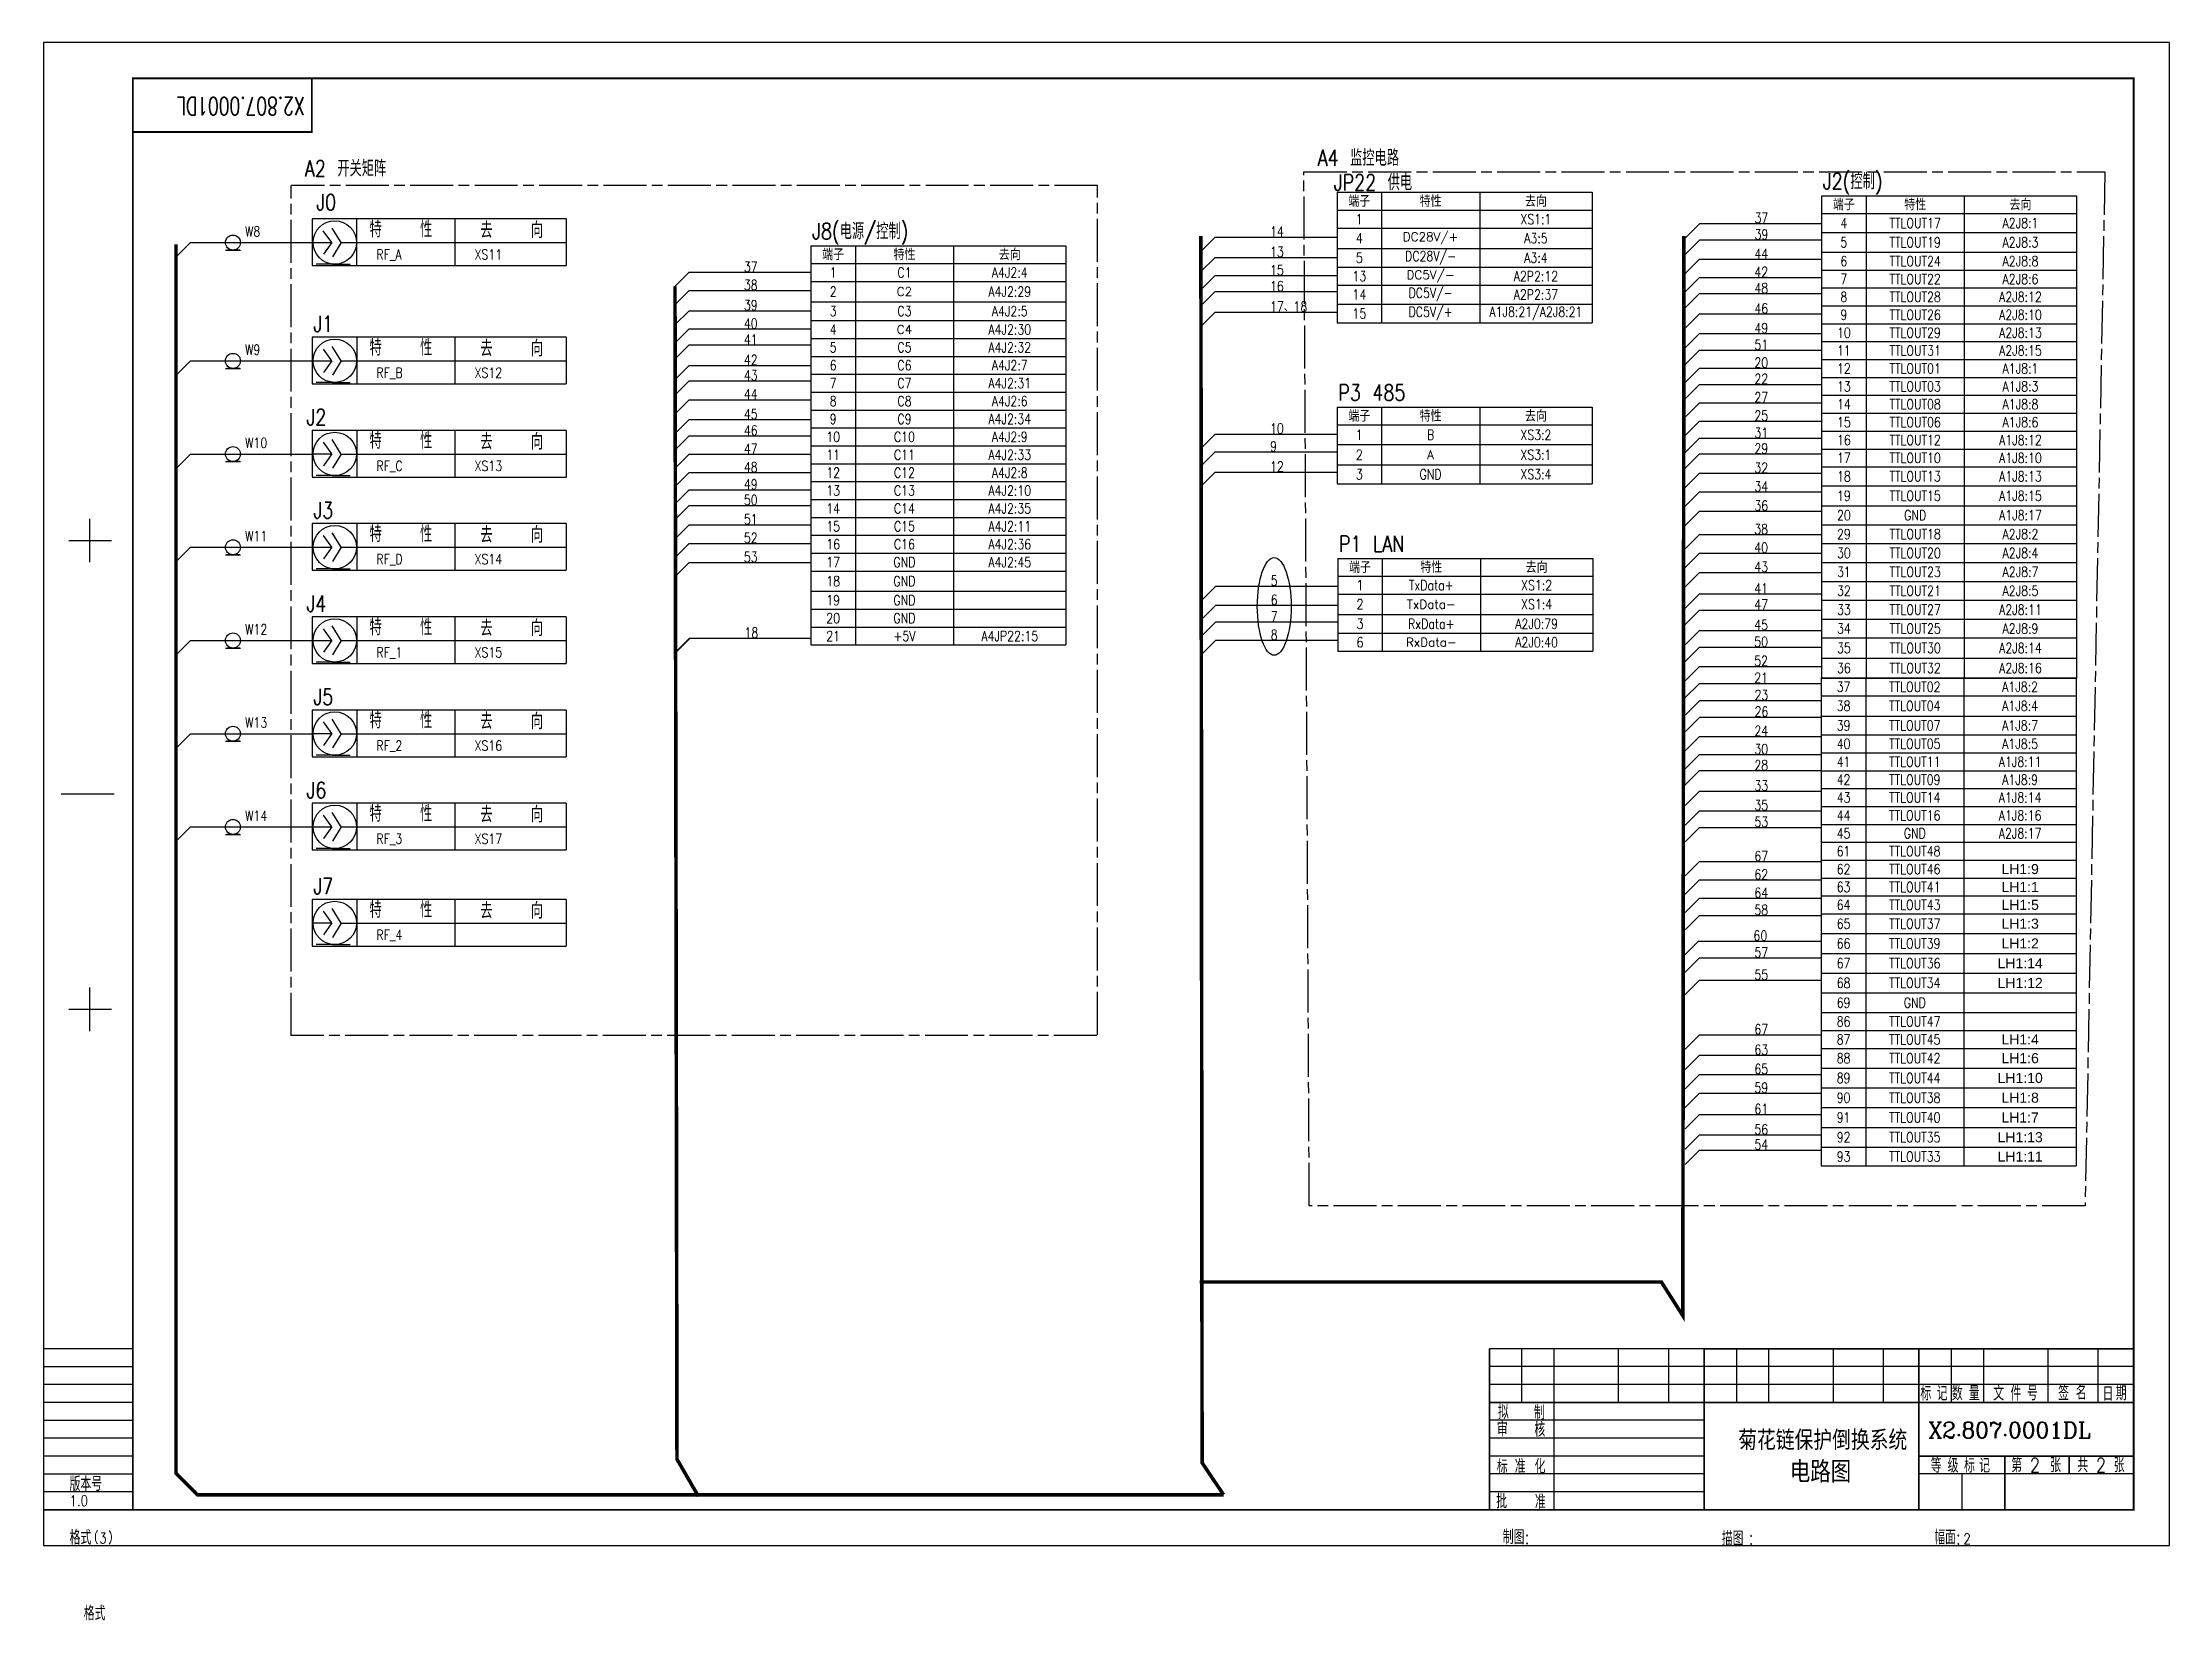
# Model space of a CAD drawing. Header units: millimetres. Extents: x 2141 to 3411, y 907 to 1899.
# Drawn here: x 2817 to 3411, y 1458 to 1899 of the extents above; entities that cross this region are included whole.
import ezdxf

# ---------------------------------------------------------------- set-up
doc = ezdxf.new("R2010")
doc.units = ezdxf.units.MM
doc.linetypes.add('CENTERLINE', pattern=[30, 12, -1.5, 3, -1.5, 12])
doc.layers.add('1', color=7, linetype='Continuous')
doc.layers.add('粗', color=7, linetype='Continuous')
doc.styles.add('HZ', font='txt', dxfattribs={"width": 0.8, "bigfont": 'HZDX'})
doc.styles.add('L', font='romanc.shx', dxfattribs={"width": 0.8, "bigfont": 'HZDX.shx'})
doc.styles.add('R', font='romanc', dxfattribs={"width": 0.8, "bigfont": 'hzdx'})
doc.styles.get("Standard").update_dxf_attribs({"font": 'arial.ttf'})

msp = doc.modelspace()

# ---------------------------------------------------------------- texts
at = {"style": 'L', "width": 0.7}
msp.add_text('X2.807.0001DL', height=5, rotation=180, dxfattribs=at).set_placement((2890.095, 1883.701))
at = {"width": 0.8}
for s, height, style, p in [('A2 开关矩阵', 4.4906, 'HZ', (2890.172, 1861.532)), ('A4 监控电路', 4.4906, 'HZ', (3173.146, 1864.487)), ('JP22 供电', 4.4906, 'HZ', (3177.626, 1857.634)), ('J2(控制)', 4.4906, 'HZ', (3314.275, 1857.954)), ('J0', 4.4906, 'HZ', (2893.353, 1852.082)), (' 特   性', 4.4906, 'HZ', (2905.017, 1844.53)), (' 去   向', 4.4906, 'HZ', (2935.968, 1844.32)), ('J8(电源/控制)', 4.4906, 'HZ', (3031.888, 1843.994)), ('37', 2.8066, 'R', (3295.197, 1848.546)), ('W8', 2.8066, 'R', (2873.467, 1844.785)), ('14', 2.8066, 'R', (3159.814, 1844.723)), ('39', 2.8066, 'R', (3295.197, 1843.933)), ('RF_A', 2.8066, 'R', (2910.152, 1838.345)), ('XS11', 2.8066, 'R', (2937.575, 1838.345)), ('37', 2.8066, 'R', (3012.81, 1834.907)), ('13', 2.8066, 'R', (3159.814, 1839.075)), ('15', 2.8066, 'R', (3159.814, 1833.965)), ('44', 2.8066, 'R', (3295.143, 1838.546)), ('42', 2.8066, 'R', (3295.143, 1833.436)), ('38', 2.8066, 'R', (3012.81, 1829.818)), ('16', 2.8066, 'R', (3159.814, 1829.491)), ('48', 2.8066, 'R', (3295.143, 1828.963)), ('39', 2.8066, 'R', (3012.81, 1824.17)), ('17、18', 2.8066, 'R', (3159.814, 1823.784)), ('46', 2.8066, 'R', (3295.143, 1823.256)), ('J1', 4.4906, 'HZ', (2892.548, 1818.095)), ('40', 2.8066, 'R', (3012.81, 1819.06)), ('49', 2.8066, 'R', (3295.143, 1817.775)), ('W9', 2.8066, 'R', (2873.471, 1811.739)), (' 特   性', 4.4906, 'HZ', (2905.02, 1811.484)), (' 去   向', 4.4906, 'HZ', (2935.971, 1811.274)), ('41', 2.8066, 'R', (3012.81, 1814.587)), ('51', 2.8066, 'R', (3295.143, 1813.111)), ('RF_B', 2.8066, 'R', (2910.155, 1805.299)), ('XS12', 2.8066, 'R', (2937.579, 1805.299)), ('42', 2.8066, 'R', (3012.81, 1808.88)), ('43', 2.8066, 'R', (3012.81, 1804.567)), ('20', 2.8066, 'R', (3295.143, 1808.115)), ('44', 2.8066, 'R', (3012.81, 1799.272)), ('P3 485', 4.4906, 'HZ', (3178.892, 1798.891)), ('22', 2.8066, 'R', (3295.143, 1803.553)), ('27', 2.8066, 'R', (3295.143, 1798.427)), ('J2', 4.4906, 'HZ', (2890.612, 1792.017)), ('45', 2.8066, 'R', (3012.81, 1793.739)), ('25', 2.8066, 'R', (3295.143, 1793.297)), (' 特   性', 4.4906, 'HZ', (2905.02, 1785.438)), (' 去   向', 4.4906, 'HZ', (2935.971, 1785.228)), ('46', 2.8066, 'R', (3012.81, 1789.177)), ('10', 2.8066, 'R', (3159.814, 1789.704)), ('31', 2.8066, 'R', (3295.143, 1788.505)), ('W10', 2.8066, 'R', (2873.471, 1785.693)), ('47', 2.8066, 'R', (3012.81, 1784.051)), ('9', 2.807, 'R', (3159.814, 1784.715)), ('29', 2.8066, 'R', (3295.143, 1784.126)), ('RF_C', 2.8066, 'R', (2910.155, 1779.253)), ('XS13', 2.8066, 'R', (2937.579, 1779.253)), ('48', 2.8066, 'R', (3012.81, 1778.921)), ('49', 2.8066, 'R', (3012.81, 1774.129)), ('12', 2.8066, 'R', (3159.814, 1779.067)), ('32', 2.8066, 'R', (3295.143, 1778.731)), ('50', 2.8066, 'R', (3012.81, 1769.75)), ('34', 2.8066, 'R', (3295.143, 1773.516)), ('36', 2.8066, 'R', (3295.143, 1768.175)), ('J3', 4.4906, 'HZ', (2892.548, 1766.002)), ('51', 2.8066, 'R', (3012.81, 1764.355)), ('W11', 2.8066, 'R', (2873.471, 1759.646)), (' 特   性', 4.4906, 'HZ', (2905.02, 1759.391)), (' 去   向', 4.4906, 'HZ', (2935.971, 1759.181)), ('52', 2.8066, 'R', (3012.81, 1759.14)), ('P1 LAN', 4.4906, 'HZ', (3179.088, 1756.609)), ('40', 2.8066, 'R', (3295.108, 1756.414)), ('38', 2.8066, 'R', (3295.108, 1761.601)), ('RF_D', 2.8066, 'R', (2910.155, 1753.206)), ('XS14', 2.8066, 'R', (2937.579, 1753.206)), ('53', 2.8066, 'R', (3012.81, 1753.799)), ('43', 2.8066, 'R', (3295.108, 1751.036)), ('5', 2.807, 'R', (3160.01, 1747.202)), ('41', 2.8066, 'R', (3295.108, 1745.038)), ('J4', 4.4906, 'HZ', (2890.612, 1739.918)), ('6', 2.807, 'R', (3160.01, 1741.839)), ('47', 2.8066, 'R', (3295.108, 1740.499)), ('W12', 2.8066, 'R', (2873.471, 1733.593)), (' 特   性', 4.4906, 'HZ', (2905.02, 1733.339)), (' 去   向', 4.4906, 'HZ', (2935.971, 1733.129)), ('18', 2.8066, 'R', (3012.966, 1732.66)), ('7', 2.807, 'R', (3160.01, 1737.202)), ('45', 2.8066, 'R', (3295.108, 1734.825)), ('RF_1', 2.8066, 'R', (2910.155, 1727.153)), ('XS15', 2.8066, 'R', (2937.579, 1727.153)), ('8', 2.807, 'R', (3160.01, 1732.092)), ('50', 2.8066, 'R', (3295.108, 1730.124)), ('52', 2.8066, 'R', (3295.108, 1724.774)), ('J5', 4.4906, 'HZ', (2892.549, 1713.904)), ('21', 2.8066, 'R', (3295.108, 1720.039)), ('23', 2.8066, 'R', (3295.197, 1715.224)), (' 特   性', 4.4906, 'HZ', (2905.02, 1707.293)), (' 去   向', 4.4906, 'HZ', (2935.971, 1707.083)), ('26', 2.8066, 'R', (3295.197, 1710.61)), ('W13', 2.8066, 'R', (2873.471, 1707.547)), ('24', 2.8066, 'R', (3295.143, 1705.224)), ('RF_2', 2.8066, 'R', (2910.155, 1701.107)), ('XS16', 2.8066, 'R', (2937.579, 1701.107)), ('30', 2.8066, 'R', (3295.143, 1700.114)), ('28', 2.8066, 'R', (3295.143, 1695.64)), ('J6', 4.4906, 'HZ', (2890.612, 1687.826)), ('33', 2.8066, 'R', (3295.143, 1689.933)), ('W14', 2.8066, 'R', (2873.471, 1681.501)), (' 特   性', 4.4906, 'HZ', (2905.02, 1681.247)), (' 去   向', 4.4906, 'HZ', (2935.971, 1681.037)), ('35', 2.8066, 'R', (3295.143, 1684.452)), ('53', 2.8066, 'R', (3295.143, 1679.788)), ('RF_3', 2.8066, 'R', (2910.155, 1675.061)), ('XS17', 2.8066, 'R', (2937.579, 1675.061)), ('67', 2.8066, 'R', (3295.143, 1670.231)), ('J7', 4.4906, 'HZ', (2892.549, 1660.982)), ('62', 2.8066, 'R', (3295.143, 1665.104)), (' 特   性', 4.4906, 'HZ', (2905.02, 1654.371)), (' 去   向', 4.4906, 'HZ', (2935.971, 1654.161)), ('64', 2.8066, 'R', (3295.143, 1659.975)), ('58', 2.8066, 'R', (3295.143, 1655.183)), ('RF_4', 2.8066, 'R', (2910.155, 1648.185)), ('60', 2.8066, 'R', (3294.877, 1648.015)), ('57', 2.8066, 'R', (3295.143, 1643.311)), ('55', 2.8066, 'R', (3295.143, 1637.071)), ('67', 2.8066, 'R', (3295.143, 1621.832)), ('63', 2.8066, 'R', (3295.143, 1616.124)), ('65', 2.8066, 'R', (3295.143, 1610.746)), ('59', 2.8066, 'R', (3295.143, 1605.512)), ('61', 2.8066, 'R', (3295.143, 1599.555)), ('56', 2.8066, 'R', (3295.143, 1593.847)), ('54', 2.8066, 'R', (3295.143, 1589.627))]:
    msp.add_text(s, height=height, dxfattribs=dict(at, style=style)).set_placement(p)
at = {"color": 7, "style": 'L', "width": 0.8}
for s, height, p in [('标', 4, (3341.529, 1519.491)), ('记', 4, (3346.075, 1519.491)), ('数', 4, (3350.33, 1519.543)), ('量', 4, (3355.05, 1519.543)), ('文', 4, (3361.863, 1519.491)), ('件', 4, (3366.682, 1519.491)), ('号', 4, (3371.291, 1519.543)), ('签  ', 4, (3380.011, 1519.543)), ('名', 4, (3384.941, 1519.696)), ('日', 4, (3392.406, 1519.39)), ('期', 4, (3396.121, 1519.543)), ('拟', 4, (3223.474, 1514.294)), ('制', 4, (3233.54, 1514.099)), ('审   ', 4, (3223.205, 1509.464)), ('核', 4, (3233.682, 1509.361)), ('准', 4, (3228.173, 1499.081)), ('化', 4, (3233.74, 1499.081)), ('等', 4, (3344.411, 1499.327)), ('级', 4, (3349.131, 1499.327)), ('标', 4, (3353.724, 1499.327)), ('记', 4, (3357.933, 1499.327)), ('第 2', 4, (3366.918, 1499.437)), ('张', 4, (3377.761, 1499.437)), ('共 2 张', 4, (3385.367, 1499.437)), ('版本号', 4, (2824.411, 1494.212)), ('标', 4, (3223.168, 1498.949)), ('1.0', 3, (2824.411, 1489.991)), ('批', 4, (3222.994, 1489.357)), ('准', 4, (3233.813, 1489.181)), ('格式', 4, (2824.411, 1479.212)), ('(', 2.5, (2831.274, 1480.242)), ('3', 3, (2832.706, 1479.543)), (')', 2.5, (2835.247, 1480.196)), ('制图:', 4, (3224.838, 1479.338)), ('描图', 4, (3286.035, 1478.931)), (':', 4, (3293.558, 1479.169)), ('幅面:', 4, (3345.367, 1479.265)), ('2', 3, (3353.562, 1479.35)), ('格式', 4, (2828.36, 1458.045))]:
    msp.add_text(s, height=height, dxfattribs=at).set_placement(p)
at = {"color": 7, "style": 'L'}
for s, height, p in [('菊花链保护倒换系统', 5.5248, (3290.625, 1505.625)), ('X2.807.0001DL', 4.46621, (3343.807, 1509.013)), ('电路图', 6, (3305.073, 1496.566))]:
    msp.add_text(s, height=height, dxfattribs=at).set_placement(p)

# ---------------------------------------------------------------- blocks, each defined once
blk = doc.blocks.new('*T6')
at = {"layer": '粗', "color": 0, "linetype": 'ByBlock', "lineweight": -2, "transparency": 16777216}
for p, q in [((0, 0), (71.26, 0)), ((0, 0), (0, -36.48)), ((12.43, 0), (12.43, -36.48)), ((39.86, 0), (39.86, -36.48)), ((71.26, 0), (71.26, -36.48)), ((0, -5), (71.26, -5)), ((0, -10), (71.26, -10)), ((0, -15.65), (71.26, -15.65)), ((0, -20.93), (71.26, -20.93)), ((0, -25.93), (71.26, -25.93)), ((0, -31.21), (71.26, -31.21)), ((0, -36.48), (71.26, -36.48))]:
    blk.add_line(p, q, dxfattribs=at)
at = {"layer": '粗', "color": 0, "transparency": 16777216, "attachment_point": 5, "style": 'L'}
for s, insert, char_height, width in [('{\\fSimSun|b0|i0|c134|p2;端子}', (6.22, -2.5), 2.8067, 11.4315), ('{\\fSimSun|b0|i0|c134|p2;特性}', (26.14, -2.5), 2.8067, 26.4235), ('{\\fSimSun|b0|i0|c134|p2;去向}', (55.56, -2.5), 2.8067, 30.4001), ('4', (6.22, -12.83), 2.81, 11.4315), ('1', (6.22, -7.5), 2.81, 11.4315), ('XS1:1', (55.56, -7.5), 2.8, 30.4001), ('A3:5', (55.56, -12.83), 2.807, 30.4001), ('5', (6.22, -18.29), 2.81, 11.4315), ('DC28V/-', (26.14, -18.29), 2.807, 26.4235), ('A3:4', (55.56, -18.29), 2.8, 30.4001), ('13', (6.22, -23.43), 2.807, 11.4315), ('A2P2:12', (55.56, -23.43), 2.807, 30.4001), ('14', (6.22, -28.57), 2.807, 11.4315), ('DC5V/-', (26.14, -28.57), 2.807, 26.4235), ('A2P2:37', (55.56, -28.57), 2.807, 30.4001), ('15', (6.22, -33.85), 2.807, 11.4315), ('DC5V/+', (26.14, -33.85), 2.807, 26.4235), ('A1J8:21/A2J8:21', (55.56, -33.85), 2.8067, 30.4001)]:
    blk.add_mtext(s, dxfattribs=dict(at, insert=insert, char_height=char_height, width=width))
at = {"layer": '粗', "color": 0, "transparency": 16777216, "char_height": 2.45, "width": 26.4235, "attachment_point": 5}
for s, insert in [('{\\Fromanc|c134;DC28V/+}', (26.14, -12.83)), ('{\\Fromanc|c134;DC5V/-}', (26.14, -23.43))]:
    blk.add_mtext(s, dxfattribs=dict(at, insert=insert))
blk = doc.blocks.new('*T11')
at = {"layer": '粗', "color": 0, "linetype": 'ByBlock', "lineweight": -2, "transparency": 16777216}
for p, q in [((0, 0), (71.26, 0)), ((0, 0), (0, -25.93)), ((12.43, 0), (12.43, -25.93)), ((39.86, 0), (39.86, -25.93)), ((71.26, 0), (71.26, -25.93)), ((0, -5), (71.26, -5)), ((0, -10), (71.26, -10)), ((0, -15.65), (71.26, -15.65)), ((0, -20.93), (71.26, -20.93)), ((0, -25.93), (71.26, -25.93))]:
    blk.add_line(p, q, dxfattribs=at)
at = {"layer": '粗', "color": 0, "transparency": 16777216, "attachment_point": 5, "style": 'L'}
for s, insert, char_height, width in [('{\\fSimSun|b0|i0|c134|p2;端子}', (6.22, -2.5), 2.8067, 11.4315), ('{\\fSimSun|b0|i0|c134|p2;特性}', (26.14, -2.5), 2.8067, 26.4235), ('{\\fSimSun|b0|i0|c134|p2;去向}', (55.56, -2.5), 2.8067, 30.4001), ('2', (6.22, -12.83), 2.81, 11.4315), ('1', (6.22, -7.5), 2.81, 11.4315), ('TxData+', (26.14, -7.5), 2.807, 26.4235), ('XS1:4', (55.56, -12.83), 2.807, 30.4001), ('XS1:2', (55.56, -7.5), 2.8, 30.4001), ('3', (6.22, -18.29), 2.81, 11.4315), ('RxData+', (26.14, -18.29), 2.807, 26.4235), ('A2J0:79', (55.56, -18.29), 2.8, 30.4001), ('6', (6.22, -23.43), 2.81, 11.4315), ('A2J0:40', (55.56, -23.43), 2.8, 30.4001)]:
    blk.add_mtext(s, dxfattribs=dict(at, insert=insert, char_height=char_height, width=width))
at = {"layer": '粗', "color": 0, "transparency": 16777216, "char_height": 2.45, "width": 26.4235, "attachment_point": 5}
for s, insert in [('{\\Fromanc|c134;TxData-}', (26.14, -12.83)), ('{\\Fromanc|c134;RxData-}', (26.14, -23.43))]:
    blk.add_mtext(s, dxfattribs=dict(at, insert=insert))
blk = doc.blocks.new('*T12')
at = {"layer": '粗', "color": 0, "linetype": 'ByBlock', "lineweight": -2, "transparency": 16777216}
for p, q in [((0, 0), (71.26, 0)), ((0, 0), (0, -134.78)), ((12.43, 0), (12.43, -134.78)), ((39.86, 0), (39.86, -134.78)), ((71.26, 0), (71.26, -134.78)), ((0, -5), (71.26, -5)), ((0, -10.28), (71.26, -10.28)), ((0, -15.78), (71.26, -15.78)), ((0, -20.78), (71.26, -20.78)), ((0, -25.78), (71.26, -25.78)), ((0, -30.78), (71.26, -30.78)), ((0, -35.78), (71.26, -35.78)), ((0, -40.78), (71.26, -40.78)), ((0, -45.78), (71.26, -45.78)), ((0, -50.78), (71.26, -50.78)), ((0, -55.78), (71.26, -55.78)), ((0, -60.78), (71.26, -60.78)), ((0, -65.78), (71.26, -65.78)), ((0, -70.78), (71.26, -70.78)), ((0, -75.78), (71.26, -75.78)), ((0, -81.05), (71.26, -81.05)), ((0, -86.65), (71.26, -86.65)), ((0, -91.93), (71.26, -91.93)), ((0, -97.2), (71.26, -97.2)), ((0, -102.48), (71.26, -102.48)), ((0, -107.76), (71.26, -107.76)), ((0, -113.03), (71.26, -113.03)), ((0, -118.31), (71.26, -118.31)), ((0, -123.59), (71.26, -123.59)), ((0, -129.18), (71.26, -129.18)), ((0, -134.78), (71.26, -134.78))]:
    blk.add_line(p, q, dxfattribs=at)
at = {"layer": '粗', "color": 0, "transparency": 16777216, "attachment_point": 5, "style": 'L'}
for s, insert, char_height, width in [('{\\fSimSun|b0|i0|c134|p2;端子}', (6.22, -2.5), 2.8067, 11.4315), ('{\\fSimSun|b0|i0|c134|p2;特性}', (26.14, -2.5), 2.8067, 26.4235), ('{\\fSimSun|b0|i0|c134|p2;去向}', (55.56, -2.5), 2.8067, 30.4001), ('4', (6.22, -7.64), 2.81, 11.4315), ('5', (6.22, -13.03), 2.81, 11.4315), ('TTLOUT17', (26.14, -7.64), 2.807, 26.4235), ('6', (6.22, -18.28), 2.81, 11.4315), ('TTLOUT24', (26.14, -18.28), 2.807, 26.4235), ('7', (6.22, -23.28), 2.81, 11.4315), ('TTLOUT22', (26.14, -23.28), 2.807, 26.4235), ('8', (6.22, -28.28), 2.81, 11.4315), ('TTLOUT28', (26.14, -28.28), 2.807, 26.4235), ('9', (6.22, -33.28), 2.81, 11.4315), ('TTLOUT26', (26.14, -33.28), 2.807, 26.4235), ('10', (6.22, -38.28), 2.807, 11.4315), ('TTLOUT29', (26.14, -38.28), 2.807, 26.4235), ('11', (6.22, -43.28), 2.807, 11.4315), ('12', (6.22, -48.28), 2.807, 11.4315), ('TTLOUT31', (26.14, -43.28), 2.807, 26.4235), ('TTLOUT01', (26.14, -48.28), 2.807, 26.4235), ('A1J8:1', (55.56, -48.28), 2.807, 30.4001), ('13', (6.22, -53.28), 2.807, 11.4315), ('TTLOUT03', (26.14, -53.28), 2.807, 26.4235), ('14', (6.22, -58.28), 2.807, 11.4315), ('TTLOUT08', (26.14, -58.28), 2.807, 26.4235), ('15', (6.22, -63.28), 2.807, 11.4315), ('TTLOUT06', (26.14, -63.28), 2.807, 26.4235), ('16', (6.22, -68.28), 2.807, 11.4315), ('TTLOUT12', (26.14, -68.28), 2.807, 26.4235), ('17', (6.22, -73.28), 2.807, 11.4315), ('18', (6.22, -78.42), 2.807, 11.4315), ('TTLOUT10', (26.14, -73.28), 2.807, 26.4235), ('TTLOUT13', (26.14, -78.42), 2.807, 26.4235), ('19', (6.22, -83.85), 2.807, 11.4315), ('TTLOUT15', (26.14, -83.85), 2.807, 26.4235), ('20', (6.22, -89.29), 2.807, 11.4315), ('GND', (26.14, -89.29), 2.807, 26.4235), ('29', (6.22, -94.56), 2.807, 11.4315), ('TTLOUT18', (26.14, -94.56), 2.807, 26.4235), ('30', (6.22, -99.84), 2.807, 11.4315), ('TTLOUT20', (26.14, -99.84), 2.807, 26.4235), ('31', (6.22, -105.12), 2.807, 11.4315), ('TTLOUT23', (26.14, -105.12), 2.807, 26.4235), ('32', (6.22, -110.39), 2.807, 11.4315), ('TTLOUT21', (26.14, -110.39), 2.807, 26.4235), ('33', (6.22, -115.67), 2.807, 11.4315), ('TTLOUT27', (26.14, -115.67), 2.807, 26.4235), ('34', (6.22, -120.95), 2.807, 11.4315), ('TTLOUT25', (26.14, -120.95), 2.807, 26.4235), ('35', (6.22, -126.38), 2.807, 11.4315), ('36', (6.22, -131.98), 2.807, 11.4315), ('TTLOUT30', (26.14, -126.38), 2.807, 26.4235), ('TTLOUT32', (26.14, -131.98), 2.807, 26.4235)]:
    blk.add_mtext(s, dxfattribs=dict(at, insert=insert, char_height=char_height, width=width))
at = {"layer": '粗', "color": 0, "transparency": 16777216, "char_height": 2.8067, "attachment_point": 5}
for s, insert, width in [('{\\Fromanc,hzdx|c134;\\W0.8;TTLOUT19}', (26.14, -13.03), 26.4235), ('{\\Fromanc,hzdx|c134;\\W0.8;A2J8:1}', (55.56, -7.64), 30.4001), ('{\\Fromanc,hzdx|c134;\\W0.8;A2J8:3}', (55.56, -13.03), 30.4001), ('{\\Fromanc,hzdx|c134;\\W0.8;A2J8:8}', (55.56, -18.28), 30.4001), ('{\\Fromanc,hzdx|c134;\\W0.8;A2J8:6}', (55.56, -23.28), 30.4001), ('{\\Fromanc,hzdx|c134;\\W0.8;A2J8:12}', (55.56, -28.28), 30.4001), ('{\\Fromanc,hzdx|c134;\\W0.8;A2J8:10}', (55.56, -33.28), 30.4001), ('{\\Fromanc,hzdx|c134;\\W0.8;A2J8:13}', (55.56, -38.28), 30.4001), ('{\\Fromanc,hzdx|c134;\\W0.8;A2J8:15}', (55.56, -43.28), 30.4001), ('{\\Fromanc,hzdx|c134;\\W0.8;A1J8:3}', (55.56, -53.28), 30.4001), ('{\\Fromanc,hzdx|c134;\\W0.8;A1J8:8}', (55.56, -58.28), 30.4001), ('{\\Fromanc,hzdx|c134;\\W0.8;A1J8:6}', (55.56, -63.28), 30.4001), ('{\\Fromanc,hzdx|c134;\\W0.8;A1J8:12}', (55.56, -68.28), 30.4001), ('{\\Fromanc,hzdx|c134;\\W0.8;A1J8:10}', (55.56, -73.28), 30.4001), ('{\\Fromanc,hzdx|c134;\\W0.8;A1J8:13}', (55.56, -78.42), 30.4001), ('{\\Fromanc,hzdx|c134;\\W0.8;A1J8:15}', (55.56, -83.85), 30.4001), ('{\\Fromanc,hzdx|c134;\\W0.8;A1J8:17}', (55.56, -89.29), 30.4001), ('{\\Fromanc,hzdx|c134;\\W0.8;A2J8:2}', (55.56, -94.56), 30.4001), ('{\\Fromanc,hzdx|c134;\\W0.8;A2J8:4}', (55.56, -99.84), 30.4001), ('{\\Fromanc,hzdx|c134;\\W0.8;A2J8:7}', (55.56, -105.12), 30.4001), ('{\\Fromanc,hzdx|c134;\\W0.8;A2J8:5}', (55.56, -110.39), 30.4001), ('{\\Fromanc,hzdx|c134;\\W0.8;A2J8:11}', (55.56, -115.67), 30.4001), ('{\\Fromanc,hzdx|c134;\\W0.8;A2J8:9}', (55.56, -120.95), 30.4001), ('{\\Fromanc,hzdx|c134;\\W0.8;A2J8:14}', (55.56, -126.38), 30.4001), ('{\\Fromanc,hzdx|c134;\\W0.8;A2J8:16}', (55.56, -131.98), 30.4001)]:
    blk.add_mtext(s, dxfattribs=dict(at, insert=insert, width=width))
blk = doc.blocks.new('*T15')
at = {"layer": '粗', "color": 0, "linetype": 'ByBlock', "lineweight": -2, "transparency": 16777216}
for p, q in [((0, 0), (71.26, 0)), ((0, 0), (0, -111.58)), ((12.43, 0), (12.43, -111.58)), ((39.86, 0), (39.86, -111.58)), ((71.26, 0), (71.26, -111.58)), ((0, -5), (71.26, -5)), ((0, -10), (71.26, -10)), ((0, -15.65), (71.26, -15.65)), ((0, -20.93), (71.26, -20.93)), ((0, -25.93), (71.26, -25.93)), ((0, -30.93), (71.26, -30.93)), ((0, -35.93), (71.26, -35.93)), ((0, -40.93), (71.26, -40.93)), ((0, -45.93), (71.26, -45.93)), ((0, -50.93), (71.26, -50.93)), ((0, -55.93), (71.26, -55.93)), ((0, -60.93), (71.26, -60.93)), ((0, -65.93), (71.26, -65.93)), ((0, -70.93), (71.26, -70.93)), ((0, -75.93), (71.26, -75.93)), ((0, -80.93), (71.26, -80.93)), ((0, -85.93), (71.26, -85.93)), ((0, -90.93), (71.26, -90.93)), ((0, -96.58), (71.26, -96.58)), ((0, -101.58), (71.26, -101.58)), ((0, -106.58), (71.26, -106.58)), ((0, -111.58), (71.26, -111.58))]:
    blk.add_line(p, q, dxfattribs=at)
at = {"layer": '粗', "color": 0, "transparency": 16777216, "attachment_point": 5}
for s, insert, char_height, width, style in [('{\\fSimSun|b0|i0|c134|p2;端子}', (6.22, -2.5), 2.8067, 11.4315, 'L'), ('{\\fSimSun|b0|i0|c134|p2;特性}', (26.14, -2.5), 2.8067, 26.4235, 'L'), ('{\\fSimSun|b0|i0|c134|p2;去向}', (55.56, -2.5), 2.8067, 30.4001, 'L'), ('2', (6.22, -12.83), 2.81, 11.4315, 'L'), ('1', (6.22, -7.5), 2.81, 11.4315, 'L'), ('C1', (26.14, -7.5), 2.807, 26.4235, 'L'), ('A4J2:29', (55.56, -12.83), 2.807, 30.4001, 'L'), ('A4J2:4', (55.56, -7.5), 2.8, 30.4001, 'L'), ('3', (6.22, -18.29), 2.81, 11.4315, 'L'), ('C3', (26.14, -18.29), 2.807, 26.4235, 'L'), ('A4J2:5', (55.56, -18.29), 2.8, 30.4001, 'L'), ('4', (6.22, -23.43), 2.81, 11.4315, 'L'), ('A4J2:30', (55.56, -23.43), 2.807, 30.4001, 'L'), ('5', (6.22, -28.43), 2.81, 11.4315, 'L'), ('C5', (26.14, -28.43), 2.807, 26.4235, 'L'), ('A4J2:32', (55.56, -28.43), 2.807, 30.4001, 'L'), ('6', (6.22, -33.43), 2.81, 11.4315, 'L'), ('C6', (26.14, -33.43), 2.807, 26.4235, 'L'), ('A4J2:7', (55.56, -33.43), 2.807, 30.4001, 'L'), ('7', (6.22, -38.43), 2.81, 11.4315, 'L'), ('C7', (26.14, -38.43), 2.807, 26.4235, 'L'), ('A4J2:31', (55.56, -38.43), 2.807, 30.4001, 'L'), ('8', (6.22, -43.43), 2.81, 11.4315, 'L'), ('9', (6.22, -48.43), 2.81, 11.4315, 'L'), ('C8', (26.14, -43.43), 2.807, 26.4235, 'L'), ('C9', (26.14, -48.43), 2.807, 26.4235, 'L'), ('A4J2:34', (55.56, -48.43), 2.807, 30.4001, 'L'), ('A4J2:6', (55.56, -43.43), 2.807, 30.4001, 'L'), ('10', (6.22, -53.43), 2.807, 11.4315, 'L'), ('C10', (26.14, -53.43), 2.807, 26.4235, 'L'), ('A4J2:9', (55.56, -53.43), 2.807, 30.4001, 'L'), ('11', (6.22, -58.43), 2.807, 11.4315, 'L'), ('C11', (26.14, -58.43), 2.807, 26.4235, 'L'), ('A4J2:33', (55.56, -58.43), 2.807, 30.4001, 'L'), ('12', (6.22, -63.43), 2.807, 11.4315, 'L'), ('C12', (26.14, -63.43), 2.807, 26.4235, 'L'), ('A4J2:8', (55.56, -63.43), 2.807, 30.4001, 'L'), ('13', (6.22, -68.43), 2.807, 11.4315, 'L'), ('C13', (26.14, -68.43), 2.807, 26.4235, 'L'), ('A4J2:10', (55.56, -68.43), 2.807, 30.4001, 'L'), ('14', (6.22, -73.43), 2.807, 11.4315, 'L'), ('15', (6.22, -78.43), 2.807, 11.4315, 'L'), ('C14', (26.14, -73.43), 2.807, 26.4235, 'L'), ('C15', (26.14, -78.43), 2.807, 26.4235, 'L'), ('A4J2:35', (55.56, -73.43), 2.807, 30.4001, 'L'), ('A4J2:11', (55.56, -78.43), 2.807, 30.4001, 'L'), ('16', (6.22, -83.43), 2.807, 11.4315, 'L'), ('C16', (26.14, -83.43), 2.807, 26.4235, 'L'), ('A4J2:36', (55.56, -83.43), 2.807, 30.4001, 'L'), ('17', (6.22, -88.43), 2.807, 11.4315, 'L'), ('GND', (26.14, -88.43), 2.807, 26.4235, 'L'), ('A4J2:45', (55.56, -88.43), 2.807, 30.4001, 'L'), ('18', (6.22, -93.76), 2.807, 11.4315, 'L'), ('GND', (26.14, -93.76), 2.807, 26.4235, 'R'), ('19', (6.22, -99.08), 2.807, 11.4315, 'L'), ('GND', (26.14, -99.08), 2.8, 26.4235, 'R'), ('20', (6.22, -104.08), 2.807, 11.4315, 'L'), ('GND', (26.14, -104.08), 2.807, 26.4235, 'L'), ('21', (6.22, -109.08), 2.807, 11.4315, 'L'), ('+5V', (26.14, -109.08), 2.807, 26.4235, 'L'), ('A4JP22:15', (55.56, -109.08), 2.807, 30.4001, 'L')]:
    blk.add_mtext(s, dxfattribs=dict(at, insert=insert, char_height=char_height, width=width, style=style))
at = {"layer": '粗', "color": 0, "transparency": 16777216, "char_height": 2.45, "width": 26.4235, "attachment_point": 5}
for s, insert in [('{\\Fromanc|c134;C2}', (26.14, -12.83)), ('{\\Fromanc|c134;C4}', (26.14, -23.43))]:
    blk.add_mtext(s, dxfattribs=dict(at, insert=insert))
blk = doc.blocks.new('*T17')
at = {"layer": '粗', "color": 0, "linetype": 'ByBlock', "lineweight": -2, "transparency": 16777216}
for p, q in [((0, 0), (71.26, 0)), ((0, 0), (0, -21.43)), ((12.43, 0), (12.43, -21.43)), ((39.86, 0), (39.86, -21.43)), ((71.26, 0), (71.26, -21.43)), ((0, -5), (71.26, -5)), ((0, -10.5), (71.26, -10.5)), ((0, -16.15), (71.26, -16.15)), ((0, -21.43), (71.26, -21.43))]:
    blk.add_line(p, q, dxfattribs=at)
at = {"layer": '粗', "color": 0, "transparency": 16777216, "attachment_point": 5, "style": 'L'}
for s, insert, char_height, width in [('{\\fSimSun|b0|i0|c134|p2;端子}', (6.22, -2.5), 2.8067, 11.4315), ('{\\fSimSun|b0|i0|c134|p2;特性}', (26.14, -2.5), 2.8067, 26.4235), ('{\\fSimSun|b0|i0|c134|p2;去向}', (55.56, -2.5), 2.8067, 30.4001), ('1', (6.22, -7.75), 2.81, 11.4315), ('B', (26.14, -7.75), 2.81, 26.4235), ('XS3:2', (55.56, -7.75), 2.8, 30.4001), ('2', (6.22, -13.33), 2.81, 11.4315), ('3', (6.22, -18.79), 2.81, 11.4315), ('GND', (26.14, -18.79), 2.807, 26.4235), ('XS3:1', (55.56, -13.33), 2.807, 30.4001), ('XS3:4', (55.56, -18.79), 2.8, 30.4001)]:
    blk.add_mtext(s, dxfattribs=dict(at, insert=insert, char_height=char_height, width=width))
at = {"layer": '粗', "color": 0, "transparency": 16777216, "insert": (26.14, -13.33), "char_height": 2.45, "width": 26.4235, "attachment_point": 5}
blk.add_mtext('{\\Fromanc|c134;A}', dxfattribs=at)
blk = doc.blocks.new('*T18')
at = {"layer": '粗', "color": 0, "linetype": 'ByBlock', "lineweight": -2, "transparency": 16777216}
for p, q in [((0, 0), (71.26, 0)), ((0, 0), (0, -136.39)), ((12.43, 0), (12.43, -136.39)), ((39.86, 0), (39.86, -136.39)), ((71.26, 0), (71.26, -136.39)), ((0, -5), (71.26, -5)), ((0, -10.65), (71.26, -10.65)), ((0, -15.93), (71.26, -15.93)), ((0, -20.93), (71.26, -20.93)), ((0, -25.93), (71.26, -25.93)), ((0, -30.93), (71.26, -30.93)), ((0, -35.93), (71.26, -35.93)), ((0, -40.93), (71.26, -40.93)), ((0, -45.93), (71.26, -45.93)), ((0, -50.93), (71.26, -50.93)), ((0, -55.93), (71.26, -55.93)), ((0, -60.93), (71.26, -60.93)), ((0, -65.93), (71.26, -65.93)), ((0, -71.45), (71.26, -71.45)), ((0, -76.97), (71.26, -76.97)), ((0, -82.49), (71.26, -82.49)), ((0, -88), (71.26, -88)), ((0, -93.52), (71.26, -93.52)), ((0, -98.52), (71.26, -98.52)), ((0, -103.52), (71.26, -103.52)), ((0, -109.04), (71.26, -109.04)), ((0, -114.56), (71.26, -114.56)), ((0, -120.08), (71.26, -120.08)), ((0, -125.6), (71.26, -125.6)), ((0, -131.11), (71.26, -131.11)), ((0, -136.39), (71.26, -136.39))]:
    blk.add_line(p, q, dxfattribs=at)
at = {"layer": '粗', "color": 0, "transparency": 16777216, "char_height": 2.807, "attachment_point": 5, "style": 'L'}
for s, insert, width in [('37', (6.22, -2.5), 11.4315), ('TTLOUT02', (26.14, -2.5), 26.4235), ('38', (6.22, -7.83), 11.4315), ('TTLOUT04', (26.14, -7.83), 26.4235), ('40', (6.22, -18.43), 11.4315), ('39', (6.22, -13.29), 11.4315), ('TTLOUT07', (26.14, -13.29), 26.4235), ('TTLOUT05', (26.14, -18.43), 26.4235), ('41', (6.22, -23.43), 11.4315), ('TTLOUT11', (26.14, -23.43), 26.4235), ('42', (6.22, -28.43), 11.4315), ('TTLOUT09', (26.14, -28.43), 26.4235), ('43', (6.22, -33.43), 11.4315), ('TTLOUT14', (26.14, -33.43), 26.4235), ('44', (6.22, -38.43), 11.4315), ('TTLOUT16', (26.14, -38.43), 26.4235), ('45', (6.22, -43.43), 11.4315), ('61', (6.22, -48.43), 11.4315), ('TTLOUT48', (26.14, -48.43), 26.4235), ('GND', (26.14, -43.43), 26.4235), ('62', (6.22, -53.43), 11.4315), ('TTLOUT46', (26.14, -53.43), 26.4235), ('63', (6.22, -58.43), 11.4315), ('TTLOUT41', (26.14, -58.43), 26.4235), ('64', (6.22, -63.43), 11.4315), ('TTLOUT43', (26.14, -63.43), 26.4235), ('65', (6.22, -68.69), 11.4315), ('TTLOUT37', (26.14, -68.69), 26.4235), ('66', (6.22, -74.21), 11.4315), ('TTLOUT39', (26.14, -74.21), 26.4235), ('67', (6.22, -79.73), 11.4315), ('TTLOUT36', (26.14, -79.73), 26.4235), ('68', (6.22, -85.24), 11.4315), ('TTLOUT34', (26.14, -85.24), 26.4235), ('69', (6.22, -90.76), 11.4315), ('86', (6.22, -96.02), 11.4315), ('TTLOUT47', (26.14, -96.02), 26.4235), ('GND', (26.14, -90.76), 26.4235), ('87', (6.22, -101.02), 11.4315), ('TTLOUT45', (26.14, -101.02), 26.4235), ('88', (6.22, -106.28), 11.4315), ('TTLOUT42', (26.14, -106.28), 26.4235), ('89', (6.22, -111.8), 11.4315), ('90', (6.22, -117.32), 11.4315), ('91', (6.22, -122.84), 11.4315), ('92', (6.22, -128.36), 11.4315), ('93', (6.22, -133.75), 11.4315)]:
    blk.add_mtext(s, dxfattribs=dict(at, insert=insert, width=width))
at = {"layer": '粗', "color": 0, "transparency": 16777216, "attachment_point": 5}
for s, insert, char_height, width in [('{\\Fromanc,hzdx|c134;\\W0.8;A1J8:2}', (55.56, -2.5), 2.8067, 30.4001), ('{\\Fromanc,hzdx|c134;\\W0.8;A1J8:4}', (55.56, -7.83), 2.8067, 30.4001), ('{\\Fromanc,hzdx|c134;\\W0.8;A1J8:7}', (55.56, -13.29), 2.8067, 30.4001), ('{\\Fromanc,hzdx|c134;\\W0.8;A1J8:5}', (55.56, -18.43), 2.8067, 30.4001), ('{\\Fromanc,hzdx|c134;\\W0.8;A1J8:11}', (55.56, -23.43), 2.8067, 30.4001), ('{\\Fromanc,hzdx|c134;\\W0.8;A1J8:9}', (55.56, -28.43), 2.8067, 30.4001), ('{\\Fromanc,hzdx|c134;\\W0.8;A1J8:14}', (55.56, -33.43), 2.8067, 30.4001), ('{\\Fromanc,hzdx|c134;\\W0.8;A1J8:16}', (55.56, -38.43), 2.8067, 30.4001), ('{\\Fromanc,hzdx|c134;\\W0.8;A2J8:17}', (55.56, -43.43), 2.8067, 30.4001), ('LH1:9', (55.56, -53.43), 2.807, 30.4001), ('LH1:1', (55.56, -58.43), 2.807, 30.4001), ('LH1:5', (55.56, -63.43), 2.807, 30.4001), ('LH1:3', (55.56, -68.69), 2.807, 30.4001), ('LH1:2', (55.56, -74.21), 2.807, 30.4001), ('LH1:14', (55.56, -79.73), 2.807, 30.4001), ('LH1:12', (55.56, -85.24), 2.807, 30.4001), ('LH1:4', (55.56, -101.02), 2.807, 30.4001), ('LH1:6', (55.56, -106.28), 2.807, 30.4001), ('{\\Fromanc,hzdx|c134;\\W0.8;TTLOUT44}', (26.14, -111.8), 2.8067, 26.4235), ('LH1:10', (55.56, -111.8), 2.807, 30.4001), ('{\\Fromanc,hzdx|c134;\\W0.8;TTLOUT38}', (26.14, -117.32), 2.8067, 26.4235), ('LH1:8', (55.56, -117.32), 2.807, 30.4001), ('{\\Fromanc,hzdx|c134;\\W0.8;TTLOUT40}', (26.14, -122.84), 2.8067, 26.4235), ('LH1:7', (55.56, -122.84), 2.807, 30.4001), ('{\\Fromanc,hzdx|c134;\\W0.8;TTLOUT35}', (26.14, -128.36), 2.8067, 26.4235), ('LH1:13', (55.56, -128.36), 2.807, 30.4001), ('{\\Fromanc,hzdx|c134;\\W0.8;TTLOUT33}', (26.14, -133.75), 2.8067, 26.4235), ('LH1:11', (55.56, -133.75), 2.807, 30.4001)]:
    blk.add_mtext(s, dxfattribs=dict(at, insert=insert, char_height=char_height, width=width))

# ---------------------------------------------------------------- linework, layer by layer
at = {"color": 7, "linetype": 'CENTERLINE'}
for p, q in [((2886.32, 1621.418), (2886.32, 1858.98)), ((3111.606, 1858.98), (2886.392, 1858.98)), ((3111.606, 1621.69), (3111.606, 1858.98)), ((3401.113, 1541.785), (3401.113, 1808.158)), ((3111.423, 1621.464), (2886.209, 1621.464))]:
    msp.add_line(p, q, dxfattribs=at)
for p, q in [((2892.165, 1849.67), (2892.225, 1836.658)), ((2963.201, 1849.67), (2892.165, 1849.67)), ((2904.627, 1849.67), (2904.627, 1836.621)), ((2932.05, 1849.67), (2932.05, 1836.621)), ((2963.191, 1849.67), (2963.191, 1836.621)), ((3279.889, 1848.41), (3313.925, 1848.41)), ((2858.159, 1843.061), (2892.195, 1843.061)), ((2892.195, 1843.1), (2897.719, 1843.1)), ((2897.719, 1843.1), (2895.313, 1846.355)), ((2897.719, 1843.1), (2895.368, 1839.812)), ((2900.259, 1843.059), (2897.79, 1847.117)), ((2900.259, 1843.059), (2897.876, 1839.077)), ((2900.259, 1843.059), (2963.191, 1843.059)), ((3144.505, 1844.587), (3178.542, 1844.587)), ((3279.889, 1843.796), (3313.925, 1843.796)), ((2867.957, 1840.96), (2872.158, 1840.96)), ((2871.99, 1840.96), (2868.367, 1840.96)), ((2870.059, 1840.96), (2871.99, 1840.96)), ((2892.155, 1836.621), (2963.191, 1836.621)), ((3144.505, 1838.939), (3178.542, 1838.939)), ((3279.835, 1838.41), (3313.871, 1838.41)), ((2997.501, 1834.771), (3031.538, 1834.771)), ((3144.505, 1833.828), (3178.542, 1833.828)), ((3279.835, 1833.3), (3313.871, 1833.3)), ((2997.501, 1829.682), (3031.538, 1829.682)), ((3144.505, 1829.355), (3178.542, 1829.355)), ((3279.835, 1828.826), (3313.871, 1828.826)), ((2997.501, 1824.034), (3031.538, 1824.034)), ((2997.501, 1818.924), (3031.538, 1818.924)), ((3144.505, 1823.648), (3178.542, 1823.648)), ((3279.835, 1823.119), (3313.871, 1823.119)), ((2963.195, 1816.624), (2892.158, 1816.624)), ((2892.168, 1816.624), (2892.229, 1803.612)), ((2897.722, 1810.054), (2895.316, 1813.309)), ((2900.262, 1810.013), (2897.794, 1814.072)), ((2904.63, 1816.624), (2904.63, 1803.575)), ((2932.054, 1816.624), (2932.054, 1803.575)), ((2963.195, 1816.624), (2963.195, 1803.575)), ((2997.501, 1814.451), (3031.538, 1814.451)), ((3279.835, 1817.639), (3313.871, 1817.639)), ((3279.835, 1812.974), (3313.871, 1812.974)), ((2858.162, 1810.015), (2892.199, 1810.015)), ((2867.96, 1807.915), (2872.162, 1807.915)), ((2871.993, 1807.915), (2868.371, 1807.915)), ((2870.062, 1807.915), (2871.993, 1807.915)), ((2892.199, 1810.054), (2897.722, 1810.054)), ((2897.722, 1810.054), (2895.371, 1806.766)), ((2900.262, 1810.013), (2897.879, 1806.031)), ((2900.262, 1810.013), (2963.195, 1810.013)), ((2997.501, 1808.743), (3031.538, 1808.743)), ((3279.835, 1807.979), (3313.871, 1807.979)), ((2892.158, 1803.575), (2963.195, 1803.575)), ((2997.501, 1804.431), (3031.538, 1804.431)), ((3279.835, 1803.417), (3313.871, 1803.417)), ((2997.501, 1799.136), (3031.538, 1799.136)), ((3279.835, 1798.29), (3313.871, 1798.29)), ((2892.168, 1790.578), (2892.229, 1777.566)), ((2963.204, 1790.578), (2892.168, 1790.578)), ((2904.63, 1790.578), (2904.63, 1777.529)), ((2932.054, 1790.578), (2932.054, 1777.529)), ((2963.195, 1790.578), (2963.195, 1777.529)), ((2997.501, 1793.603), (3031.538, 1793.603)), ((2997.501, 1789.041), (3031.538, 1789.041)), ((3144.505, 1789.567), (3178.542, 1789.567)), ((3279.835, 1793.161), (3313.871, 1793.161)), ((2858.162, 1783.969), (2892.199, 1783.969)), ((2892.199, 1784.008), (2897.722, 1784.008)), ((2897.722, 1784.008), (2895.316, 1787.263)), ((2897.722, 1784.008), (2895.371, 1780.72)), ((2900.262, 1783.967), (2897.794, 1788.026)), ((2900.262, 1783.967), (2897.879, 1779.985)), ((2900.262, 1783.967), (2963.195, 1783.967)), ((2997.501, 1783.914), (3031.538, 1783.914)), ((3144.505, 1784.579), (3178.542, 1784.579)), ((3279.835, 1788.369), (3313.871, 1788.369)), ((3279.835, 1783.989), (3313.871, 1783.989)), ((2867.96, 1781.869), (2872.162, 1781.869)), ((2871.993, 1781.869), (2868.371, 1781.869)), ((2870.062, 1781.869), (2871.993, 1781.869)), ((2892.158, 1777.529), (2963.195, 1777.529)), ((2997.501, 1778.785), (3031.538, 1778.785)), ((3144.505, 1778.931), (3178.542, 1778.931)), ((3279.835, 1778.595), (3313.871, 1778.595)), ((2997.501, 1773.993), (3031.538, 1773.993)), ((3279.835, 1773.379), (3313.871, 1773.379)), ((2997.501, 1769.613), (3031.538, 1769.613)), ((3279.835, 1768.039), (3313.871, 1768.039)), ((2963.195, 1764.531), (2892.158, 1764.531)), ((2892.168, 1764.531), (2892.229, 1751.519)), ((2897.722, 1757.961), (2895.316, 1761.216)), ((2900.262, 1757.92), (2897.794, 1761.979)), ((2904.63, 1764.531), (2904.63, 1751.482)), ((2932.054, 1764.531), (2932.054, 1751.482)), ((2963.195, 1764.531), (2963.195, 1751.482)), ((2997.501, 1764.219), (3031.538, 1764.219)), ((2997.501, 1759.004), (3031.538, 1759.004)), ((3279.8, 1761.465), (3313.836, 1761.465)), ((2858.162, 1757.922), (2892.199, 1757.922)), ((2867.96, 1755.821), (2872.162, 1755.821)), ((2871.993, 1755.821), (2868.371, 1755.821)), ((2870.062, 1755.821), (2871.993, 1755.821)), ((2892.199, 1757.961), (2897.722, 1757.961)), ((2897.722, 1757.961), (2895.371, 1754.673)), ((2900.262, 1757.92), (2897.879, 1753.938)), ((2900.262, 1757.92), (2963.195, 1757.92)), ((2997.501, 1753.663), (3031.538, 1753.663)), ((3279.8, 1756.277), (3313.836, 1756.277)), ((2892.158, 1751.482), (2963.195, 1751.482)), ((3279.8, 1750.899), (3313.836, 1750.899)), ((3144.702, 1747.065), (3178.738, 1747.065)), ((3144.702, 1741.703), (3178.738, 1741.703)), ((3279.8, 1744.901), (3313.836, 1744.901)), ((2892.168, 1738.478), (2892.229, 1725.467)), ((2963.204, 1738.478), (2892.168, 1738.478)), ((2900.262, 1731.867), (2897.794, 1735.926)), ((2904.63, 1738.478), (2904.63, 1725.43)), ((2932.054, 1738.478), (2932.054, 1725.43)), ((2963.195, 1738.478), (2963.195, 1725.43)), ((3144.702, 1737.065), (3178.738, 1737.065)), ((3279.8, 1740.362), (3313.836, 1740.362)), ((2858.162, 1731.87), (2892.199, 1731.87)), ((2867.96, 1729.769), (2872.162, 1729.769)), ((2871.993, 1729.769), (2868.371, 1729.769)), ((2870.062, 1729.769), (2871.993, 1729.769)), ((2892.199, 1731.908), (2897.722, 1731.908)), ((2897.722, 1731.908), (2895.316, 1735.163)), ((2897.722, 1731.908), (2895.371, 1728.621)), ((2900.262, 1731.867), (2897.879, 1727.885)), ((2900.262, 1731.867), (2963.195, 1731.867)), ((2997.658, 1732.524), (3031.695, 1732.524)), ((3144.702, 1731.955), (3178.738, 1731.955)), ((3279.799, 1729.987), (3313.836, 1729.987)), ((3279.8, 1734.688), (3313.836, 1734.688)), ((2892.158, 1725.43), (2963.195, 1725.43)), ((3279.799, 1724.638), (3313.836, 1724.638)), ((3279.799, 1719.903), (3313.836, 1719.903)), ((2963.195, 1712.432), (2892.159, 1712.432)), ((2892.168, 1712.432), (2892.229, 1699.421)), ((2904.63, 1712.432), (2904.63, 1699.384)), ((2932.054, 1712.432), (2932.054, 1699.384)), ((2963.195, 1712.432), (2963.195, 1699.384)), ((3279.889, 1715.087), (3313.925, 1715.087)), ((2858.163, 1705.824), (2892.199, 1705.824)), ((2892.199, 1705.863), (2897.723, 1705.863)), ((2897.723, 1705.863), (2895.316, 1709.117)), ((2897.723, 1705.863), (2895.371, 1702.575)), ((2900.262, 1705.821), (2897.794, 1709.88)), ((2900.262, 1705.821), (2897.88, 1701.839)), ((2900.262, 1705.821), (2963.195, 1705.821)), ((3279.889, 1710.474), (3313.925, 1710.474)), ((2867.96, 1703.723), (2872.162, 1703.723)), ((2871.993, 1703.723), (2868.371, 1703.723)), ((2870.062, 1703.723), (2871.993, 1703.723)), ((3279.835, 1705.087), (3313.871, 1705.087)), ((3279.835, 1699.977), (3313.871, 1699.977)), ((2892.159, 1699.384), (2963.195, 1699.384)), ((3279.835, 1695.504), (3313.871, 1695.504)), ((3279.835, 1689.797), (3313.871, 1689.797)), ((2892.168, 1686.386), (2892.229, 1673.375)), ((2963.204, 1686.386), (2892.168, 1686.386)), ((2897.722, 1679.817), (2895.316, 1683.071)), ((2900.262, 1679.775), (2897.794, 1683.834)), ((2904.63, 1686.386), (2904.63, 1673.338)), ((2932.054, 1686.386), (2932.054, 1673.338)), ((2963.195, 1686.386), (2963.195, 1673.338)), ((3279.835, 1684.316), (3313.871, 1684.316)), ((2858.162, 1679.778), (2892.199, 1679.778)), ((2867.96, 1677.677), (2872.162, 1677.677)), ((2871.993, 1677.677), (2868.371, 1677.677)), ((2870.062, 1677.677), (2871.993, 1677.677)), ((2892.199, 1679.817), (2897.722, 1679.817)), ((2897.722, 1679.817), (2895.371, 1676.529)), ((2900.262, 1679.775), (2897.879, 1675.793)), ((2900.262, 1679.775), (2963.195, 1679.775)), ((3279.835, 1679.652), (3313.871, 1679.652)), ((2892.158, 1673.338), (2963.195, 1673.338)), ((3279.835, 1670.094), (3313.871, 1670.094)), ((3279.835, 1664.968), (3313.871, 1664.968)), ((2963.195, 1659.511), (2892.159, 1659.511)), ((2892.168, 1659.511), (2892.229, 1646.499)), ((2904.63, 1659.511), (2904.63, 1646.462)), ((2932.054, 1659.511), (2932.054, 1646.462)), ((2963.195, 1659.511), (2963.195, 1646.462)), ((3279.835, 1659.838), (3313.871, 1659.838)), ((2892.199, 1652.941), (2897.723, 1652.941)), ((2897.723, 1652.941), (2895.316, 1656.196)), ((2897.723, 1652.941), (2895.371, 1649.653)), ((2900.262, 1652.899), (2897.794, 1656.958)), ((2900.262, 1652.899), (2897.88, 1648.918)), ((2900.262, 1652.899), (2963.195, 1652.899)), ((3279.835, 1655.046), (3313.871, 1655.046)), ((2892.159, 1646.462), (2963.195, 1646.462)), ((3279.569, 1647.879), (3313.606, 1647.879)), ((3279.835, 1643.174), (3313.871, 1643.174)), ((3279.835, 1636.935), (3313.871, 1636.935)), ((3279.835, 1621.696), (3313.871, 1621.696)), ((3279.835, 1615.987), (3313.871, 1615.987)), ((3279.835, 1610.61), (3313.871, 1610.61)), ((3279.835, 1605.376), (3313.871, 1605.376)), ((3279.835, 1599.419), (3313.871, 1599.419)), ((3279.835, 1593.71), (3313.871, 1593.71)), ((3279.835, 1589.491), (3313.871, 1589.491))]:
    msp.add_line(p, q)
at = {"color": 7}
for p, q in [((3279.889, 1848.41), (3275.889, 1844.41)), ((2858.159, 1843.061), (2854.159, 1839.061)), ((3144.505, 1844.587), (3140.505, 1840.587)), ((3279.889, 1843.796), (3275.889, 1839.796)), ((3144.505, 1838.939), (3140.505, 1834.939)), ((3279.835, 1838.41), (3275.835, 1834.41)), ((2997.501, 1834.771), (2993.501, 1830.771)), ((3144.505, 1833.828), (3140.505, 1829.828)), ((3279.835, 1833.3), (3275.835, 1829.3)), ((2997.501, 1829.682), (2993.501, 1825.682)), ((3144.505, 1829.355), (3140.505, 1825.355)), ((3279.835, 1828.826), (3275.835, 1824.826)), ((2997.501, 1824.034), (2993.501, 1820.034)), ((2997.501, 1818.924), (2993.501, 1814.924)), ((3144.505, 1823.648), (3140.505, 1819.648)), ((3279.835, 1823.119), (3275.835, 1819.119)), ((2997.501, 1814.451), (2993.501, 1810.451)), ((3279.835, 1817.639), (3275.835, 1813.639)), ((3279.835, 1812.974), (3275.835, 1808.974)), ((2858.162, 1810.015), (2854.162, 1806.015)), ((2997.501, 1808.743), (2993.501, 1804.743)), ((3279.835, 1807.979), (3275.835, 1803.979)), ((2997.501, 1804.431), (2993.501, 1800.431)), ((3279.835, 1803.417), (3275.835, 1799.417)), ((2997.501, 1799.136), (2993.501, 1795.136)), ((3279.835, 1798.29), (3275.835, 1794.29)), ((2997.501, 1793.603), (2993.501, 1789.603)), ((2997.501, 1789.041), (2993.501, 1785.041)), ((3144.505, 1789.567), (3140.505, 1785.567)), ((3279.835, 1793.161), (3275.835, 1789.161)), ((2858.162, 1783.969), (2854.162, 1779.969)), ((2997.501, 1783.914), (2993.501, 1779.914)), ((3144.505, 1784.579), (3140.505, 1780.579)), ((3279.835, 1788.369), (3275.835, 1784.369)), ((3279.835, 1783.989), (3275.835, 1779.989)), ((2997.501, 1778.785), (2993.501, 1774.785)), ((3144.505, 1778.931), (3140.505, 1774.931)), ((3279.835, 1778.595), (3275.835, 1774.595)), ((2997.501, 1773.993), (2993.501, 1769.993)), ((3279.835, 1773.379), (3275.835, 1769.379)), ((2830.017, 1765.91), (2830.017, 1753.747)), ((2997.501, 1769.613), (2993.501, 1765.613)), ((3279.835, 1768.039), (3275.835, 1764.039)), ((2824.163, 1759.828), (2836.106, 1759.828)), ((2997.501, 1764.219), (2993.501, 1760.219)), ((2997.501, 1759.003), (2993.501, 1755.003)), ((3279.8, 1761.465), (3275.8, 1757.465)), ((2858.162, 1757.922), (2854.162, 1753.922)), ((2997.501, 1753.663), (2993.501, 1749.663)), ((3279.8, 1756.277), (3275.8, 1752.277)), ((3279.8, 1750.899), (3275.8, 1746.899)), ((3144.702, 1747.065), (3140.702, 1743.065)), ((3144.702, 1741.703), (3140.702, 1737.703)), ((3279.8, 1744.901), (3275.8, 1740.901)), ((3144.702, 1737.065), (3140.702, 1733.065)), ((3279.8, 1740.362), (3275.8, 1736.362)), ((2858.162, 1731.87), (2854.162, 1727.87)), ((2997.658, 1732.524), (2993.658, 1728.524)), ((2997.658, 1732.367), (2993.658, 1728.367)), ((3144.702, 1731.955), (3140.702, 1727.955)), ((3279.799, 1734.688), (3275.799, 1730.688)), ((3279.799, 1729.987), (3275.799, 1725.987)), ((3279.799, 1724.638), (3275.799, 1720.638)), ((3279.799, 1719.903), (3275.799, 1715.903)), ((3279.889, 1715.087), (3275.889, 1711.087)), ((2858.163, 1705.824), (2854.163, 1701.824)), ((3279.889, 1710.474), (3275.889, 1706.474)), ((3279.835, 1705.087), (3275.835, 1701.087)), ((3279.835, 1699.977), (3275.835, 1695.977)), ((3279.835, 1695.504), (3275.835, 1691.504)), ((2822.087, 1689.051), (2836.883, 1689.051)), ((3279.835, 1689.797), (3275.835, 1685.797)), ((3279.835, 1684.316), (3275.835, 1680.316)), ((2858.162, 1679.778), (2854.162, 1675.778)), ((3279.835, 1679.652), (3275.835, 1675.652)), ((3279.835, 1670.094), (3275.835, 1666.094)), ((3279.835, 1664.968), (3275.835, 1660.968)), ((3279.835, 1659.838), (3275.835, 1655.838)), ((3279.835, 1655.046), (3275.835, 1651.046)), ((3279.569, 1647.879), (3275.569, 1643.879)), ((3279.835, 1643.174), (3275.835, 1639.174)), ((2830.017, 1634.891), (2830.017, 1622.728)), ((3279.835, 1636.935), (3275.835, 1632.935)), ((2824.163, 1628.81), (2836.106, 1628.81)), ((3279.835, 1621.696), (3275.835, 1617.696)), ((3279.835, 1615.987), (3275.835, 1611.987)), ((3279.835, 1610.609), (3275.835, 1606.609)), ((3279.835, 1605.376), (3275.835, 1601.376)), ((3279.835, 1599.419), (3275.835, 1595.419)), ((3279.835, 1593.71), (3275.835, 1589.71)), ((3279.835, 1589.491), (3275.835, 1585.491)), ((2842.113, 1533.965), (2817.113, 1533.965)), ((2842.113, 1528.949), (2817.113, 1528.949)), ((2842.113, 1523.965), (2817.113, 1523.965)), ((2842.113, 1518.965), (2817.113, 1518.965)), ((2842.113, 1513.949), (2817.113, 1513.949)), ((2842.113, 1508.965), (2817.113, 1508.965)), ((2842.113, 1503.965), (2817.113, 1503.965)), ((2842.113, 1503.965), (2842.113, 1503.965)), ((2842.113, 1498.949), (2817.113, 1498.949)), ((2842.113, 1493.965), (2817.113, 1493.965))]:
    msp.add_line(p, q, dxfattribs=at)
msp.add_lwpolyline([(3411.113, 1478.965), (3411.113, 1898.965), (2817.113, 1898.965), (2817.113, 1478.965)], close=True, dxfattribs=at)
at = {"color": 7, "const_width": 0.5}
msp.add_lwpolyline([(3401.113, 1488.965), (3401.113, 1888.965), (2842.113, 1888.965), (2842.113, 1488.965)], close=True, dxfattribs=at)
for points in [[(2892.113, 1888.965), (2892.113, 1873.965), (2842.113, 1873.965)], [(3221.113, 1533.965), (3221.113, 1488.983)], [(3281.113, 1488.965), (3281.113, 1533.965), (3401.113, 1533.965)], [(3341.113, 1533.965), (3341.113, 1488.983)], [(3401.113, 1518.965), (3221.113, 1518.965)], [(3401.113, 1503.965), (3341.113, 1503.965)], [(3365.113, 1503.965), (3365.113, 1488.983)], [(3383.113, 1503.965), (3383.113, 1498.965)], [(2842.495, 1488.967), (2817.113, 1488.967)]]:
    msp.add_lwpolyline(points, dxfattribs=at)
at = {"linetype": 'CENTERLINE'}
msp.add_lwpolyline([(3169.278, 1862.82), (3393.057, 1862.82), (3387.559, 1573.923), (3170.783, 1573.923)], close=True, dxfattribs=at)
at = {"color": 7}
for points in [[(3281.113, 1533.965), (3221.113, 1533.965)], [(3230.113, 1533.965), (3230.113, 1518.965)], [(3239.113, 1533.965), (3239.113, 1488.983)], [(3257.113, 1533.965), (3257.113, 1518.965)], [(3271.113, 1533.965), (3271.113, 1518.965)], [(3290.113, 1533.965), (3290.113, 1518.965)], [(3299.113, 1533.965), (3299.113, 1518.965)], [(3317.113, 1533.965), (3317.113, 1518.965)], [(3331.113, 1533.965), (3331.113, 1518.965)], [(3350.113, 1533.965), (3350.113, 1518.965)], [(3359.113, 1533.965), (3359.113, 1518.965)], [(3377.113, 1533.965), (3377.113, 1518.965)], [(3391.113, 1533.965), (3391.113, 1518.965)], [(3401.113, 1528.965), (3221.113, 1528.965)], [(3401.113, 1523.965), (3221.113, 1523.965)], [(3281.113, 1513.965), (3221.113, 1513.965)], [(3281.113, 1508.965), (3221.113, 1508.965)], [(3281.113, 1503.965), (3221.113, 1503.965)], [(3281.113, 1498.965), (3221.113, 1498.965)], [(3401.113, 1498.965), (3341.113, 1498.965)], [(3353.113, 1498.965), (3353.113, 1488.983)], [(3281.113, 1493.965), (3221.113, 1493.965)], [(3281.113, 1488.965), (3221.113, 1488.965)]]:
    msp.add_lwpolyline(points, dxfattribs=at)
for centre in [(2870.058, 1843.061), (2870.061, 1810.015), (2870.061, 1783.969), (2870.061, 1757.922), (2870.061, 1731.87), (2870.062, 1705.824), (2870.061, 1679.778)]:
    msp.add_circle(centre, 2.101)
msp.add_ellipse((3160.99, 1741.376), major_axis=(0, -13.645), ratio=0.34611)
msp.add_trace([(2841.977, 1489.033), (2841.977, 1488.733), (2842.495, 1489.033), (2842.495, 1488.733)], dxfattribs=at)
at = {"layer": '1', "linetype": 'Continuous'}
for p, q in [((2898.337, 1837.04), (2893.339, 1837.04)), ((2897.825, 1837.04), (2902.823, 1837.04)), ((2898.34, 1803.994), (2893.342, 1803.994)), ((2897.828, 1803.994), (2902.826, 1803.994)), ((2898.34, 1777.948), (2893.342, 1777.948)), ((2897.828, 1777.948), (2902.826, 1777.948)), ((2898.34, 1751.901), (2893.342, 1751.901)), ((2897.828, 1751.901), (2902.826, 1751.901)), ((2898.34, 1725.848), (2893.342, 1725.848)), ((2897.828, 1725.848), (2902.826, 1725.848)), ((2898.34, 1699.802), (2893.342, 1699.802)), ((2897.829, 1699.802), (2902.827, 1699.802)), ((2898.34, 1673.756), (2893.342, 1673.756)), ((2897.828, 1673.756), (2902.826, 1673.756)), ((2898.34, 1646.88), (2893.342, 1646.88)), ((2897.829, 1646.88), (2902.827, 1646.88))]:
    msp.add_line(p, q, dxfattribs=at)
at = {"layer": '1', "color": 7, "linetype": 'Continuous', "const_width": 1}
for points in [[(2854.159, 1842.576), (2854.159, 1499.157), (2860.159, 1493.157), (3146.836, 1493.157)], [(3275.457, 1844.915), (3275.156, 1543.176), (3269.156, 1552.619), (3140.201, 1552.619)], [(3140.501, 1844.915), (3140.836, 1502.091), (3146.836, 1493.157), (3146.836, 1493.157)], [(2993.567, 1830.837), (2994.12, 1503.099), (3000.122, 1492.708), (3000.122, 1492.708)]]:
    msp.add_lwpolyline(points, dxfattribs=at)
at = {"layer": '1', "linetype": 'Continuous'}
for centre in [(2898.508, 1843.099), (2898.512, 1810.053), (2898.512, 1784.007), (2898.512, 1757.96), (2898.512, 1731.907), (2898.512, 1705.862), (2898.512, 1679.816), (2898.512, 1652.94)]:
    msp.add_circle(centre, 6.062, dxfattribs=at)

# ---------------------------------------------------------------- block references
for name, p in [('*T6', (3178.542, 1857.106)), ('*T12', (3313.925, 1856.161)), ('*T15', (3031.538, 1842.202)), ('*T17', (3178.542, 1797.099)), ('*T11', (3178.738, 1754.817)), ('*T18', (3313.831, 1721.42))]:
    msp.add_blockref(name, p)

msp.set_redraw_order([(e.dxf.handle, doc.entitydb.next_handle()) for e in msp.query("TEXT MTEXT ATTDEF DIMENSION ARC_DIMENSION")])  # texts and dimensions are drawn at this point

doc.saveas('drawing.dxf')
